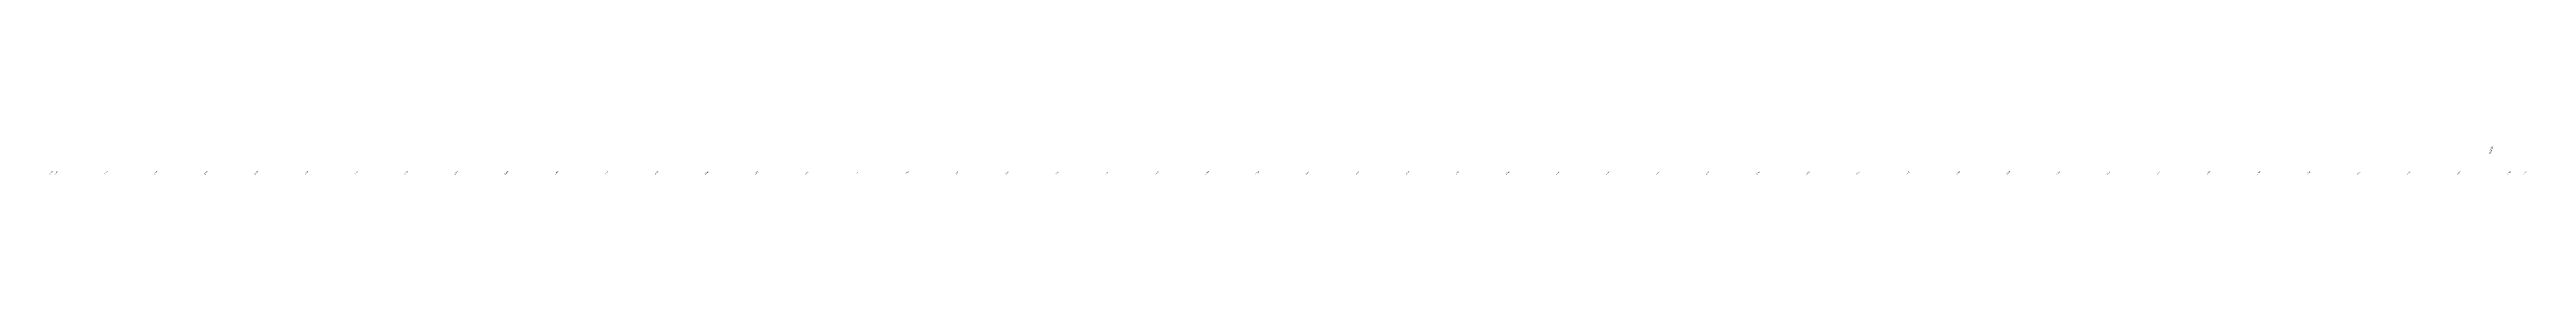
# Model space of a CAD drawing. Header units: metres. Extents: x 286386 to 287779, y 2079267 to 2080589.
# Drawn here: x 286458 to 287447, y 2080159 to 2080171 of the extents above; entities that cross this region are included whole.
import ezdxf
from ezdxf.enums import TextEntityAlignment as Align

# ---------------------------------------------------------------- set-up
doc = ezdxf.new("R2010")
doc.units = ezdxf.units.M
doc.header["$MEASUREMENT"] = 0
doc.layers.add('ESContAnn', color=231, linetype='Continuous')
doc.layers.add('ESElevation', color=150, linetype='Continuous')

msp = doc.modelspace()

# ---------------------------------------------------------------- texts
at = {"layer": 'ESContAnn'}
msp.add_text('5.0000', height=0.75, rotation=71.02959, dxfattribs=at).set_placement((287432.91, 2080169.23), align=Align.MIDDLE_CENTER)
at = {"layer": 'ESElevation'}
for s, p in [('-1.500', (286458.17, 2080160)), ('-1.500', (286460, 2080160)), ('-1.500', (286480, 2080160)), ('-1.500', (286500, 2080160)), ('-1.500', (286520, 2080160)), ('-1.500', (286540, 2080160)), ('-1.500', (286560, 2080160)), ('-1.500', (286580, 2080160)), ('-1.500', (286600, 2080160)), ('-1.500', (286620, 2080160)), ('-1.499', (286640, 2080160)), ('-1.444', (286660, 2080160)), ('-0.992', (286680, 2080160)), ('-0.180', (286700, 2080160)), ('0.500', (286720, 2080160)), ('0.557', (286740, 2080160)), ('1.387', (286760, 2080160)), ('2.342', (286780, 2080160)), ('2.980', (286800, 2080160)), ('3.104', (286820, 2080160)), ('3.111', (286840, 2080160)), ('3.158', (286860, 2080160)), ('3.402', (286880, 2080160)), ('3.853', (286900, 2080160)), ('4.525', (286920, 2080160)), ('4.799', (286940, 2080160)), ('4.905', (286960, 2080160)), ('4.849', (286980, 2080160)), ('4.646', (287000, 2080160)), ('4.951', (287020, 2080160)), ('5.563', (287040, 2080160)), ('6.033', (287060, 2080160)), ('6.504', (287080, 2080160)), ('6.804', (287100, 2080160)), ('6.142', (287120, 2080160)), ('5.460', (287140, 2080160)), ('4.853', (287160, 2080160)), ('4.371', (287180, 2080160)), ('3.876', (287200, 2080160)), ('3.506', (287220, 2080160)), ('3.554', (287240, 2080160)), ('4.138', (287260, 2080160)), ('4.616', (287280, 2080160)), ('4.775', (287300, 2080160)), ('4.776', (287320, 2080160)), ('4.769', (287340, 2080160)), ('4.765', (287360, 2080160)), ('4.761', (287380, 2080160)), ('4.758', (287400, 2080160)), ('4.809', (287420, 2080160)), ('5.266', (287440, 2080160)), ('5.254', (287446.34, 2080160))]:
    msp.add_text(s, height=0.5, rotation=45, dxfattribs=at).set_placement(p, align=Align.MIDDLE_CENTER)

doc.saveas('drawing.dxf')
